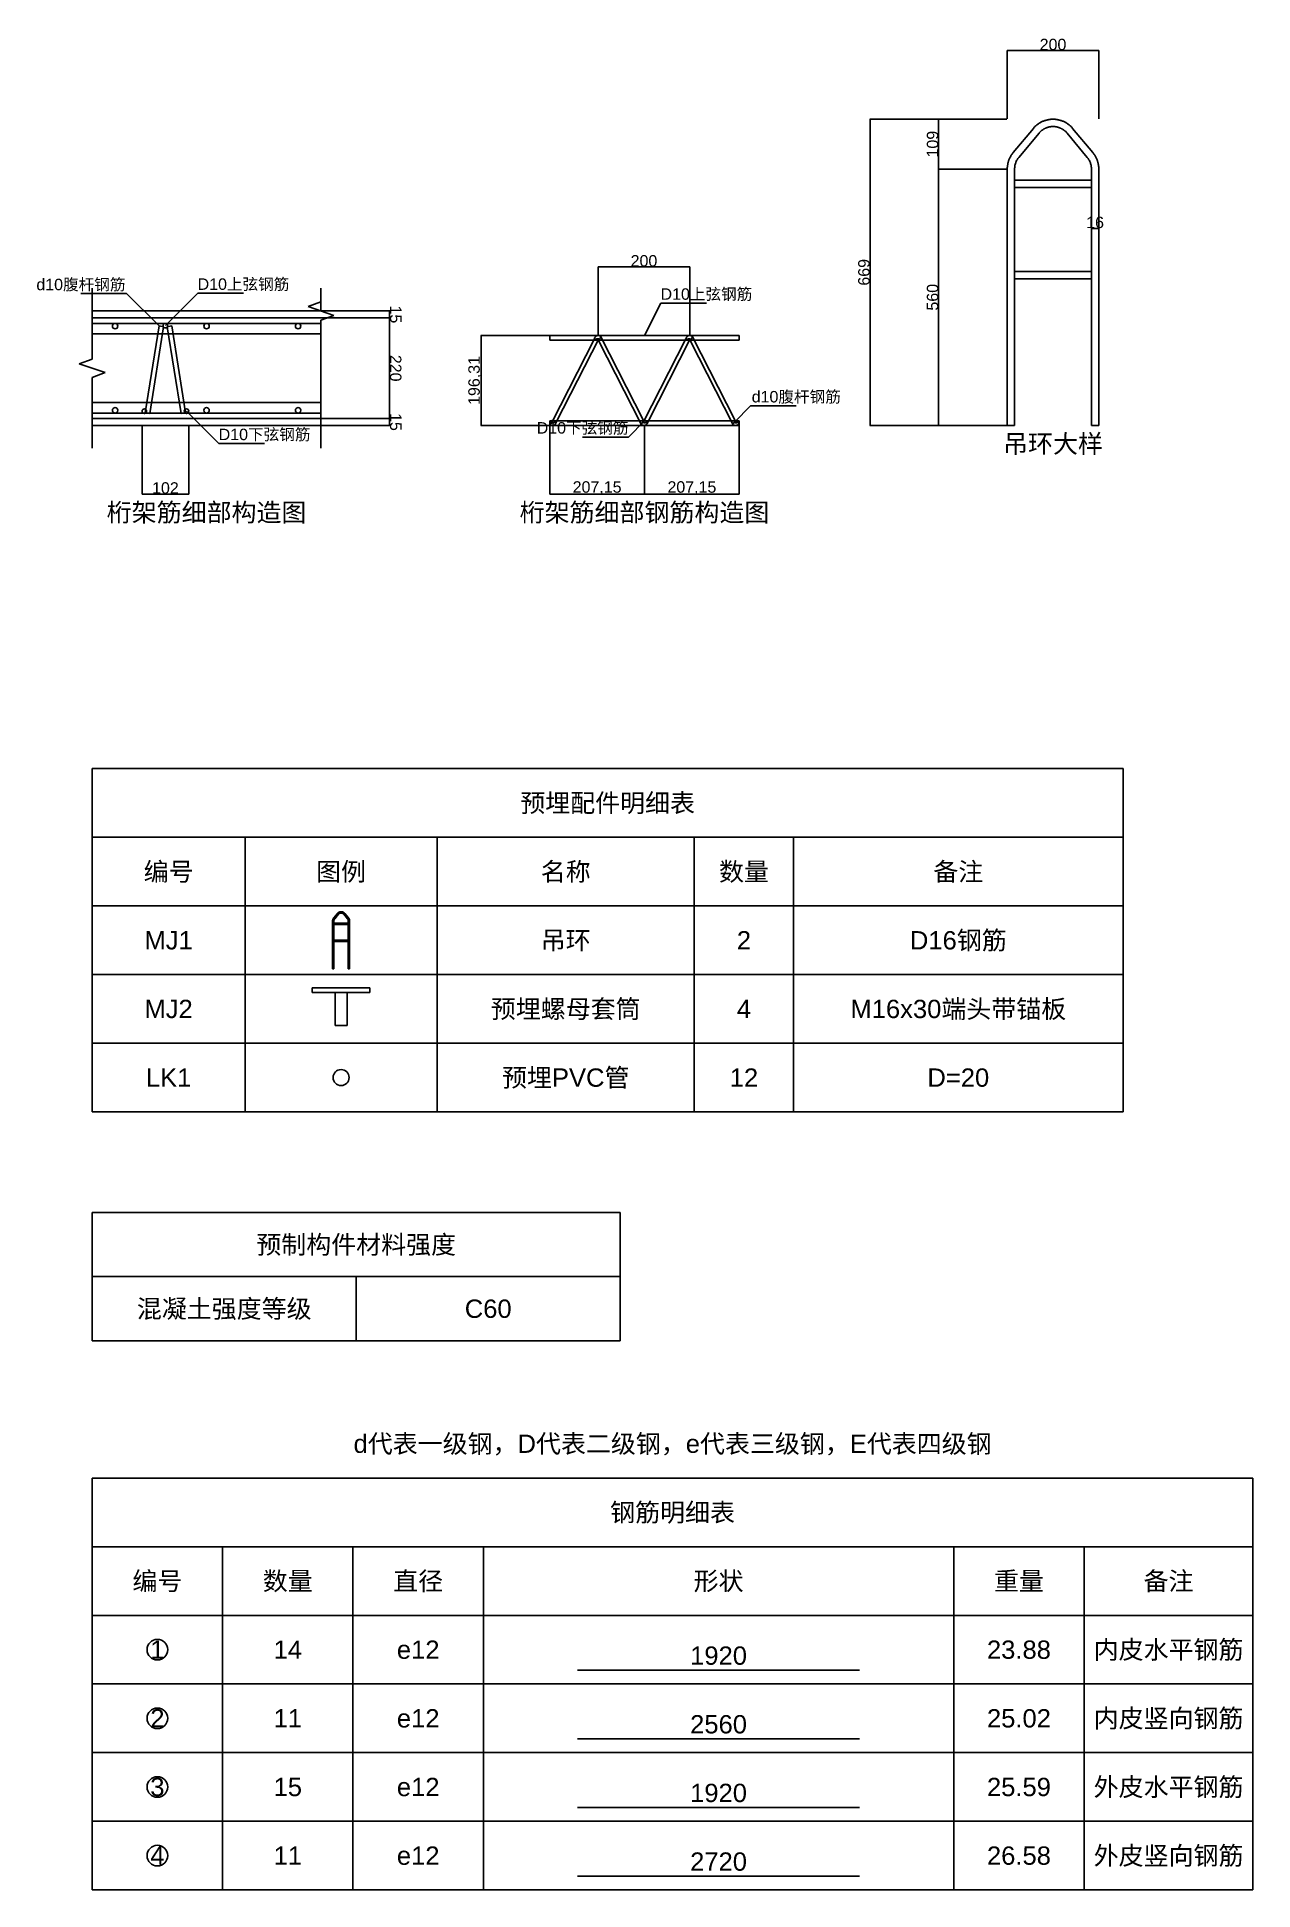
# Model space of a CAD drawing. Header units: millimetres. Extents: x -330 to 11537, y 636 to 5130.
# Drawn here: x 8879 to 11537, y 1000 to 5049 of the extents above; entities that cross this region are included whole.
import ezdxf
from ezdxf.enums import TextEntityAlignment as Align

# ---------------------------------------------------------------- set-up
doc = ezdxf.new("R2010")
doc.units = ezdxf.units.MM
for name, color, linetype in [('break_line', 3, 'Continuous'), ('form_front_view_embedded', 6, 'Continuous'), ('form_front_view_profile', 7, 'Continuous'), ('form_front_view_text', 1, 'Continuous'), ('form_right_view_dimension', 1, 'Continuous'), ('form_right_view_embedded', 6, 'Continuous'), ('form_right_view_profile', 7, 'Continuous')]:
    doc.layers.add(name, color=color, linetype=linetype)
doc.styles.get("Standard").update_dxf_attribs({"font": 'arial.ttf'})
doc.dimstyles.new('DS_1', dxfattribs={"dimtxt": 25, "dimasz": 0.15, "dimexe": 0.25, "dimexo": 0.625, "dimtad": 1, "dimtxsty": 'Standard', "dimblk": 'OBLIQUE', "dimcen": 2.5, "dimclrd": 256, "dimclre": 256, "dimclrt": 256, "dimazin": 3, "dimtfac": 1, "dimtmove": 1, "dimatfit": 3, "dimlwd": -1, "dimlwe": -1})

# ---------------------------------------------------------------- blocks, each defined once
blk = doc.blocks.new('truss_rebar_detail_view_block')
at = {"layer": 'break_line'}
for p, q in [((0, 300), (0, 250)), ((500, 300), (500, 250)), ((0, 250), (0, 145)), ((500, 270), (471.8, 259.7)), ((471.8, 259.7), (528.2, 240.3)), ((500, 250), (500, 270)), ((528.2, 240.3), (500, 230)), ((500, 230), (500, 0)), ((0, 145), (-28.2, 134.7)), ((-28.2, 134.7), (28.2, 115.3)), ((28.2, 115.3), (0, 105)), ((0, 105), (0, 0)), ((0, 0), (0, -50)), ((500, 0), (500, -50))]:
    blk.add_line(p, q, dxfattribs=at)
at = {"layer": 'form_right_view_embedded'}
for p, q in [((0, 235), (500, 235)), ((0, 223), (500, 223)), ((116.1, 27.8), (146, 217.2)), ((155.9, 215.7), (125.9, 26.2)), ((146, 217.2), (155.9, 215.7)), ((164.1, 215.7), (174, 217.2)), ((194.1, 26.2), (164.1, 215.7)), ((174, 217.2), (203.9, 27.8)), ((0, 27), (500, 27)), ((0, 15), (500, 15)), ((125.9, 26.2), (116.1, 27.8)), ((203.9, 27.8), (194.1, 26.2))]:
    blk.add_line(p, q, dxfattribs=at)
at = {"layer": 'form_right_view_profile'}
for p, q in [((0, 250), (500, 250)), ((0, 200), (500, 200)), ((0, 50), (500, 50)), ((0, 0), (500, 0))]:
    blk.add_line(p, q, dxfattribs=at)
blk = doc.blocks.new('truss_rebar_detail_view_rebar_block')
at = {"layer": 'form_front_view_embedded'}
for centre, radius in [((50, 217), 6), ((160, 218), 5), ((250, 217), 6), ((450, 217), 6), ((50, 33), 6), ((114, 31), 5), ((206, 31), 5), ((250, 33), 6), ((450, 33), 6)]:
    blk.add_circle(centre, radius, dxfattribs=at)
blk = doc.blocks.new('_Oblique')
at = {"color": 0, "linetype": 'ByBlock', "lineweight": -2}
blk.add_line((-0.5, -0.5), (0.5, 0.5), dxfattribs=at)
blk = doc.blocks.new('truss_rebar_detail_view_text_block')
at = {"layer": 'form_front_view_text'}
for s, p in [('d10腹杆钢筋', (-24.7, 287.9)), ('D10上弦钢筋', (330.7, 288.7, 65)), ('D10下弦钢筋', (376.7, -39.7, 65))]:
    blk.add_text(s, height=25, dxfattribs=at).set_placement(p, align=Align.BOTTOM_CENTER)
at = {"layer": 'form_top_view_text_block'}
blk.add_text('桁架筋细部构造图', height=40, dxfattribs=at).set_placement((250, -190), align=Align.MIDDLE_CENTER)
blk = doc.blocks.new('truss_rebar_detail_view_outline_block')
at = {"layer": 'break_line'}
for p, q in [((75.3, 287.9), (-24.7, 287.9)), ((146, 217.2), (75.3, 287.9)), ((160, 218, 65), (230.7, 288.7, 65)), ((230.7, 288.7, 65), (330.7, 288.7, 65)), ((206, 31, 65), (276.7, -39.7, 65)), ((276.7, -39.7, 65), (376.7, -39.7, 65))]:
    blk.add_line(p, q, dxfattribs=at)
blk = doc.blocks.new('truss_rebar_detail_rebar_view_block')
at = {"layer": 'form_right_view_embedded'}
for p, q in [((0, 196.3), (414.3, 196.3)), ((0, 186.3), (0, 196.3)), ((414.3, 186.3), (0, 186.3)), ((4.5, 6.6), (97.6, 189.2)), ((14.3, 7.1), (107.1, 188.9)), ((97.6, 189.2), (97.7, 189.6)), ((97.6, 189.1), (97.6, 189.2)), ((97.6, 189.2), (97.7, 189.2)), ((97.7, 189.1), (97.6, 189.1)), ((97.7, 189.6), (97.8, 190)), ((97.8, 189), (97.7, 189.1)), ((97.8, 190), (97.9, 190.5)), ((98, 188.9), (97.8, 189)), ((97.9, 190.5), (98.1, 190.9)), ((98.3, 188.8), (98, 188.9)), ((98.1, 190.9), (98.2, 191.3)), ((98.2, 191.3), (98.4, 191.7)), ((98.7, 188.8), (98.3, 188.8)), ((98.4, 191.7), (98.6, 192)), ((98.6, 192), (98.9, 192.4)), ((99.2, 188.7), (98.7, 188.8)), ((98.9, 192.4), (99.1, 192.8)), ((99.1, 192.8), (99.4, 193.1)), ((100.3, 188.7), (99.2, 188.7)), ((99.4, 193.1), (99.6, 193.5)), ((99.6, 193.5), (99.9, 193.8)), ((99.9, 193.8), (100.2, 194.1)), ((100.2, 194.1), (100.6, 194.4)), ((101.6, 188.7), (100.3, 188.7)), ((100.6, 194.4), (100.9, 194.6)), ((100.9, 194.6), (101.3, 194.9)), ((101.3, 194.9), (101.8, 195.2)), ((103, 188.8), (101.6, 188.7)), ((101.8, 195.2), (102.4, 195.5)), ((102.4, 195.5), (102.9, 195.7)), ((102.9, 195.7), (103.5, 195.9)), ((104.4, 189), (103, 188.8)), ((103.5, 195.9), (104.1, 196.1)), ((104.1, 196.1), (104.7, 196.2)), ((105.6, 189.2), (104.4, 189)), ((104.7, 196.2), (105.3, 196.3)), ((105.3, 196.3), (106, 196.3)), ((105.6, 189.2), (105.9, 189.2)), ((105.9, 189.2), (106.2, 189.2)), ((106, 196.3), (106.6, 196.3)), ((106.2, 189.2), (106.5, 189.2)), ((106.5, 189.2), (106.7, 189.1)), ((106.6, 196.3), (107.2, 196.2)), ((106.7, 189.1), (107, 189)), ((106.9, 186), (106.7, 185.6)), ((106.7, 185.6), (106.7, 185.4)), ((106.7, 185.4), (106.7, 185.3)), ((106.7, 185.3), (106.8, 185.3)), ((106.7, 185.3), (200, 2.5)), ((106.8, 185.3), (106.9, 185.4)), ((107.2, 186.7), (106.9, 186)), ((106.9, 185.4), (107.1, 185.6)), ((107, 189), (107.2, 188.8)), ((107.1, 185.6), (107.6, 186.2)), ((107.2, 196.2), (107.8, 196.1)), ((107.2, 188.8), (107.4, 188.6)), ((107.7, 187.6), (107.2, 186.7)), ((107.4, 188.6), (107.6, 188.4)), ((107.6, 188.4), (107.8, 188.1)), ((107.6, 186.2), (108.2, 187.1)), ((107.7, 186.4), (107.6, 186.2)), ((107.8, 187.9), (107.7, 187.6)), ((107.8, 186.7), (107.7, 186.4)), ((107.8, 196.1), (108.4, 195.9)), ((107.8, 188.1), (107.9, 187.8)), ((107.9, 187), (107.8, 186.7)), ((107.9, 187.8), (107.9, 187.6)), ((107.9, 187.6), (107.9, 187.3)), ((107.9, 187.3), (107.9, 187)), ((108.2, 187.1), (109, 188.2)), ((108.4, 195.9), (109, 195.7)), ((109, 195.7), (109.6, 195.5)), ((109, 188.2), (109.7, 189.5)), ((109.6, 195.5), (110.1, 195.2)), ((109.7, 189.5), (110.5, 190.7)), ((110.1, 195.2), (110.7, 194.9)), ((110.5, 190.7), (111.1, 191.9)), ((110.7, 194.9), (111.3, 194.4)), ((111.1, 191.9), (111.6, 192.9)), ((111.3, 194.4), (111.9, 193.9)), ((111.6, 192.9), (111.8, 193.2)), ((111.8, 193.2), (111.9, 193.5)), ((111.9, 193.8), (111.9, 193.9)), ((111.9, 193.9), (111.9, 193.9)), ((111.9, 193.7), (111.9, 193.8)), ((111.9, 193.8), (205.2, 11)), ((111.9, 193.5), (111.9, 193.7)), ((204.5, 6.6), (297.6, 189.2)), ((214.3, 7.1), (307.1, 188.9)), ((297.6, 189.2), (297.7, 189.6)), ((297.6, 189.1), (297.6, 189.2)), ((297.6, 189.2), (297.7, 189.2)), ((297.7, 189.1), (297.6, 189.1)), ((297.7, 189.6), (297.8, 190)), ((297.8, 189), (297.7, 189.1)), ((297.8, 190), (297.9, 190.5)), ((298, 188.9), (297.8, 189)), ((297.9, 190.5), (298.1, 190.9)), ((298.3, 188.8), (298, 188.9)), ((298.1, 190.9), (298.2, 191.3)), ((298.2, 191.3), (298.4, 191.7)), ((298.7, 188.8), (298.3, 188.8)), ((298.4, 191.7), (298.6, 192)), ((298.6, 192), (298.9, 192.4)), ((299.2, 188.7), (298.7, 188.8)), ((298.9, 192.4), (299.1, 192.8)), ((299.1, 192.8), (299.4, 193.1)), ((300.3, 188.7), (299.2, 188.7)), ((299.4, 193.1), (299.6, 193.5)), ((299.6, 193.5), (299.9, 193.8)), ((299.9, 193.8), (300.2, 194.1)), ((300.2, 194.1), (300.6, 194.4)), ((301.6, 188.7), (300.3, 188.7)), ((300.6, 194.4), (300.9, 194.6)), ((300.9, 194.6), (301.3, 194.9)), ((301.3, 194.9), (301.8, 195.2)), ((303, 188.8), (301.6, 188.7)), ((301.8, 195.2), (302.4, 195.5)), ((302.4, 195.5), (302.9, 195.7)), ((302.9, 195.7), (303.5, 195.9)), ((304.4, 189), (303, 188.8)), ((303.5, 195.9), (304.1, 196.1)), ((304.1, 196.1), (304.7, 196.2)), ((305.6, 189.2), (304.4, 189)), ((304.7, 196.2), (305.3, 196.3)), ((305.3, 196.3), (306, 196.3)), ((305.6, 189.2), (305.9, 189.2)), ((305.9, 189.2), (306.2, 189.2)), ((306, 196.3), (306.6, 196.3)), ((306.2, 189.2), (306.5, 189.2)), ((306.5, 189.2), (306.7, 189.1)), ((306.6, 196.3), (307.2, 196.2)), ((306.7, 189.1), (307, 189)), ((306.9, 186), (306.7, 185.6)), ((306.7, 185.6), (306.7, 185.4)), ((306.7, 185.4), (306.7, 185.3)), ((306.7, 185.3), (306.8, 185.3)), ((306.7, 185.3), (400, 2.5)), ((306.8, 185.3), (306.9, 185.4)), ((307.2, 186.7), (306.9, 186)), ((306.9, 185.4), (307.1, 185.6)), ((307, 189), (307.2, 188.8)), ((307.1, 185.6), (307.6, 186.2)), ((307.2, 196.2), (307.8, 196.1)), ((307.2, 188.8), (307.4, 188.6)), ((307.7, 187.6), (307.2, 186.7)), ((307.4, 188.6), (307.6, 188.4)), ((307.6, 188.4), (307.8, 188.1)), ((307.6, 186.2), (308.2, 187.1)), ((307.7, 186.4), (307.6, 186.2)), ((307.8, 187.9), (307.7, 187.6)), ((307.8, 186.7), (307.7, 186.4)), ((307.8, 196.1), (308.4, 195.9)), ((307.8, 188.1), (307.9, 187.8)), ((307.9, 187), (307.8, 186.7)), ((307.9, 187.8), (307.9, 187.6)), ((307.9, 187.6), (307.9, 187.3)), ((307.9, 187.3), (307.9, 187)), ((308.2, 187.1), (309, 188.2)), ((308.4, 195.9), (309, 195.7)), ((309, 195.7), (309.6, 195.5)), ((309, 188.2), (309.7, 189.5)), ((309.6, 195.5), (310.1, 195.2)), ((309.7, 189.5), (310.5, 190.7)), ((310.1, 195.2), (310.7, 194.9)), ((310.5, 190.7), (311.1, 191.9)), ((311.3, 194.4), (310.7, 194.9)), ((311.1, 191.9), (311.6, 192.9)), ((311.9, 193.9), (311.3, 194.4)), ((311.6, 192.9), (311.8, 193.2)), ((311.8, 193.2), (311.9, 193.5)), ((311.9, 193.8), (311.9, 193.9)), ((311.9, 193.9), (311.9, 193.9)), ((311.9, 193.7), (311.9, 193.8)), ((311.9, 193.8), (405.2, 11)), ((311.9, 193.5), (311.9, 193.7)), ((414.3, 196.3), (414.3, 186.3)), ((0, 10), (414.3, 10)), ((0, 0), (0, 10)), ((0.2, 3.1), (0, 2.6)), ((0, 2.6), (0, 2.5)), ((0, 2.5), (0, 2.4)), ((0, 2.4), (0.1, 2.4)), ((0, 2.4), (0.4, 2.1)), ((414.3, 0), (0, 0)), ((0.1, 2.4), (0.2, 2.5)), ((0.5, 3.7), (0.2, 3.1)), ((0.2, 2.5), (0.3, 2.7)), ((0.3, 2.7), (0.5, 2.9)), ((0.4, 2.1), (0.9, 1.7)), ((0.9, 4.6), (0.5, 3.7)), ((0.5, 2.9), (1, 3.5)), ((1.4, 5.5), (0.9, 4.6)), ((0.9, 1.7), (1.4, 1.4)), ((1, 3.5), (1.6, 4.4)), ((2, 6.5), (1.4, 5.5)), ((1.4, 1.4), (1.9, 1.1)), ((1.6, 4.4), (2.3, 5.4)), ((1.9, 1.1), (2.4, 0.8)), ((2.7, 7.6), (2, 6.5)), ((2.3, 5.4), (3, 6.5)), ((2.4, 0.8), (2.9, 0.6)), ((3.3, 8.6), (2.7, 7.6)), ((2.9, 0.6), (3.5, 0.4)), ((3, 6.5), (3.6, 7.6)), ((3.4, 9), (3.3, 8.7)), ((3.3, 8.7), (3.3, 8.5)), ((3.3, 8.5), (3.3, 8.2)), ((3.3, 8.2), (3.3, 7.9)), ((3.3, 7.9), (3.4, 7.7)), ((3.5, 9.5), (3.4, 9.3)), ((3.4, 9.3), (3.4, 9)), ((3.4, 7.7), (3.5, 7.4)), ((3.7, 9.7), (3.5, 9.5)), ((3.5, 7.4), (3.6, 7.2)), ((3.5, 0.4), (4, 0.2)), ((3.6, 7.6), (4.2, 8.7)), ((3.6, 7.2), (3.7, 6.9)), ((3.8, 10), (3.7, 9.7)), ((3.7, 6.9), (3.9, 6.7)), ((3.8, 10), (4.1, 10.3)), ((3.9, 6.7), (4, 6.5)), ((4.1, 8.2), (4, 8)), ((4, 8), (4, 7.8)), ((4, 7.8), (4, 7.5)), ((4, 7.5), (4.1, 7.3)), ((4, 6.5), (4.2, 6.3)), ((4, 0.2), (4.6, 0.1)), ((4.1, 10.3), (4.4, 10.6)), ((4.2, 8.7), (4.1, 8.5)), ((4.1, 8.5), (4.1, 8.2)), ((4.1, 8.4), (4.2, 8.1)), ((4.1, 7.3), (4.1, 7.1)), ((4.1, 7.1), (4.2, 6.9)), ((4.2, 8.7), (4.7, 9.6)), ((4.2, 8.1), (4.4, 7.8)), ((4.2, 6.9), (4.4, 6.7)), ((4.2, 6.3), (4.4, 6.2)), ((4.4, 10.6), (4.8, 10.8)), ((4.4, 7.8), (4.6, 7.6)), ((4.4, 6.7), (4.5, 6.5)), ((4.5, 6.5), (4.7, 6.3)), ((4.6, 7.6), (4.9, 7.4)), ((4.6, 0.1), (5.2, 0)), ((4.7, 9.6), (5.1, 10.3)), ((4.7, 6.3), (4.9, 6.2)), ((4.8, 10.8), (5.2, 11)), ((4.9, 6.2), (5.1, 6.1)), ((5.1, 10.3), (5.2, 10.8)), ((5.1, 6.1), (5.3, 6)), ((5.2, 11), (5.2, 11)), ((5.2, 10.9), (5.2, 11)), ((5.2, 10.8), (5.2, 10.9)), ((5.2, 0), (5.7, 0)), ((5.3, 6), (5.6, 5.9)), ((5.6, 5.9), (5.8, 5.9)), ((5.7, 0), (6.3, 0)), ((7, 5.8), (5.8, 5.9)), ((6.3, 0), (6.9, 0)), ((6.9, 0), (7.5, 0.1)), ((8.3, 5.9), (7, 5.8)), ((7.5, 0.1), (8, 0.3)), ((8, 0.3), (8.6, 0.4)), ((9.7, 6), (8.3, 5.9)), ((8.6, 0.4), (9.1, 0.6)), ((9.1, 0.6), (9.7, 0.8)), ((11.1, 6.1), (9.7, 6)), ((9.7, 0.8), (10.2, 1.1)), ((10.2, 1.1), (10.7, 1.4)), ((10.7, 1.4), (11.1, 1.8)), ((12.3, 6.3), (11.1, 6.1)), ((11.1, 1.8), (11.6, 2.1)), ((11.6, 2.1), (12, 2.5)), ((12, 2.5), (12.4, 2.9)), ((12.8, 6.5), (12.3, 6.3)), ((12.4, 2.9), (12.7, 3.4)), ((12.7, 3.4), (13.1, 3.9)), ((13.3, 6.6), (12.8, 6.5)), ((13.1, 3.9), (13.4, 4.4)), ((13.7, 6.7), (13.3, 6.6)), ((13.4, 4.4), (13.6, 4.9)), ((13.6, 4.9), (13.9, 5.4)), ((14, 6.8), (13.7, 6.7)), ((13.9, 5.4), (14, 6)), ((14.2, 7), (14, 6.8)), ((14, 6), (14.2, 6.5)), ((14.3, 7.1), (14.2, 7)), ((14.2, 6.5), (14.3, 7.1)), ((14.3, 7.1), (14.3, 7.1)), ((200, 2.5), (200, 2.4)), ((200, 2.4), (200.1, 2.4)), ((200, 2.4), (200.4, 2.1)), ((200.1, 2.4), (200.2, 2.5)), ((200.2, 2.5), (200.3, 2.7)), ((200.3, 2.7), (200.5, 2.9)), ((200.4, 2.1), (200.9, 1.7)), ((200.5, 2.9), (201, 3.5)), ((200.9, 1.7), (201.4, 1.4)), ((201, 3.5), (201.6, 4.4)), ((201.4, 1.4), (201.9, 1.1)), ((201.6, 4.4), (202.3, 5.4)), ((201.9, 1.1), (202.4, 0.8)), ((202.3, 5.4), (203, 6.5)), ((202.4, 0.8), (202.9, 0.6)), ((202.9, 0.6), (203.5, 0.4)), ((203, 6.5), (203.6, 7.6)), ((203.5, 7.4), (203.7, 7)), ((203.5, 0.4), (204, 0.2)), ((203.6, 7.6), (204.2, 8.7)), ((203.7, 7), (203.9, 6.7)), ((203.9, 6.7), (204.1, 6.4)), ((204.1, 8.2), (204, 8)), ((204, 8), (204, 7.8)), ((204, 7.8), (204, 7.5)), ((204, 7.5), (204.1, 7.3)), ((204, 0.2), (204.6, 0.1)), ((204.2, 8.7), (204.1, 8.5)), ((204.1, 8.5), (204.1, 8.2)), ((204.1, 8.4), (204.2, 8.1)), ((204.1, 7.3), (204.1, 7.1)), ((204.1, 7.1), (204.2, 6.9)), ((204.1, 6.4), (204.4, 6.2)), ((204.2, 8.7), (204.7, 9.6)), ((204.2, 8.1), (204.4, 7.8)), ((204.2, 6.9), (204.4, 6.7)), ((204.4, 7.8), (204.6, 7.6)), ((204.4, 6.7), (204.5, 6.5)), ((204.5, 6.5), (204.7, 6.3)), ((204.6, 7.6), (204.9, 7.4)), ((204.6, 0.1), (205.2, 0)), ((204.7, 9.6), (205, 10.3)), ((204.7, 6.3), (204.9, 6.2)), ((204.9, 6.2), (205.1, 6.1)), ((205, 10.3), (205.2, 10.7)), ((205.1, 6.1), (205.3, 6)), ((205.2, 10.9), (205.2, 11)), ((205.2, 11), (205.2, 11)), ((205.2, 10.7), (205.2, 10.9)), ((205.2, 0), (205.7, 0)), ((205.3, 6), (205.6, 5.9)), ((205.6, 5.9), (205.8, 5.9)), ((205.7, 0), (206.3, 0)), ((207, 5.8), (205.8, 5.9)), ((206.3, 0), (206.9, 0)), ((206.9, 0), (207.5, 0.1)), ((208.3, 5.9), (207, 5.8)), ((207.5, 0.1), (208, 0.3)), ((208, 0.3), (208.6, 0.4)), ((209.7, 6), (208.3, 5.9)), ((208.6, 0.4), (209.1, 0.6)), ((209.1, 0.6), (209.7, 0.8)), ((211.1, 6.1), (209.7, 6)), ((209.7, 0.8), (210.2, 1.1)), ((210.2, 1.1), (210.7, 1.4)), ((210.7, 1.4), (211.1, 1.8)), ((212.3, 6.3), (211.1, 6.1)), ((211.1, 1.8), (211.6, 2.1)), ((211.6, 2.1), (212, 2.5)), ((212, 2.5), (212.4, 2.9)), ((212.8, 6.5), (212.3, 6.3)), ((212.4, 2.9), (212.7, 3.4)), ((212.7, 3.4), (213.1, 3.9)), ((213.3, 6.6), (212.8, 6.5)), ((213.1, 3.9), (213.4, 4.4)), ((213.7, 6.7), (213.3, 6.6)), ((213.4, 4.4), (213.6, 4.9)), ((213.6, 4.9), (213.9, 5.4)), ((214, 6.8), (213.7, 6.7)), ((213.9, 5.4), (214, 6)), ((214.2, 7), (214, 6.8)), ((214, 6), (214.2, 6.5)), ((214.3, 7.1), (214.2, 7)), ((214.2, 6.5), (214.3, 7.1)), ((214.3, 7.1), (214.3, 7.1)), ((400, 2.5), (400, 2.4)), ((400, 2.4), (400.1, 2.4)), ((400, 2.4), (400.4, 2.1)), ((400.1, 2.4), (400.2, 2.5)), ((400.2, 2.5), (400.3, 2.7)), ((400.3, 2.7), (400.5, 2.9)), ((400.4, 2.1), (400.9, 1.7)), ((400.5, 2.9), (401, 3.5)), ((400.9, 1.7), (401.4, 1.4)), ((401, 3.5), (401.6, 4.4)), ((401.4, 1.4), (401.9, 1.1)), ((401.6, 4.4), (402.3, 5.4)), ((401.9, 1.1), (402.4, 0.8)), ((402.3, 5.4), (403, 6.5)), ((402.4, 0.8), (402.9, 0.6)), ((402.9, 0.6), (403.5, 0.4)), ((403, 6.5), (403.6, 7.6)), ((403.5, 7.4), (403.7, 7)), ((403.5, 0.4), (404, 0.2)), ((403.6, 7.6), (404.2, 8.7)), ((403.7, 7), (403.9, 6.7)), ((403.9, 6.7), (404.1, 6.4)), ((404.1, 8.2), (404, 8)), ((404, 8), (404, 7.8)), ((404, 7.8), (404, 7.5)), ((404, 7.5), (404.1, 7.3)), ((404, 0.2), (404.6, 0.1)), ((404.2, 8.7), (404.1, 8.5)), ((404.1, 8.5), (404.1, 8.2)), ((404.1, 8.4), (404.2, 8.1)), ((404.1, 7.3), (404.1, 7.1)), ((404.1, 7.1), (404.2, 6.9)), ((404.1, 6.4), (404.4, 6.2)), ((404.2, 8.7), (404.7, 9.6)), ((404.2, 8.1), (404.4, 7.8)), ((404.2, 6.9), (404.4, 6.7)), ((404.4, 7.8), (404.7, 7.5)), ((404.4, 6.7), (404.5, 6.5)), ((404.5, 6.5), (404.8, 6.7)), ((404.5, 6.5), (404.7, 6.3)), ((404.6, 0.1), (405.2, 0)), ((404.7, 9.6), (405, 10.3)), ((404.7, 7.5), (405, 7.3)), ((404.7, 6.3), (404.9, 6.2)), ((404.8, 6.7), (405.2, 6.8)), ((404.9, 6.2), (405.1, 6.1)), ((405, 10.3), (405.2, 10.7)), ((405, 7.3), (405.3, 7.2)), ((405.1, 6.1), (405.3, 6)), ((405.2, 10.9), (405.2, 11)), ((405.2, 11), (405.2, 11)), ((405.2, 10.7), (405.2, 10.9)), ((405.2, 6.8), (405.7, 7)), ((405.2, 0), (405.7, 0)), ((405.3, 7.2), (405.7, 7.1)), ((405.3, 6), (405.6, 5.9)), ((405.6, 5.9), (405.8, 5.9)), ((405.7, 7), (406.4, 7.1)), ((405.7, 7.1), (406, 7.1)), ((405.7, 0), (406.3, 0)), ((406.4, 5.8), (405.8, 5.9)), ((406, 7.1), (406.4, 7.1)), ((406.3, 0), (406.9, 0)), ((406.4, 7.1), (407.6, 7.3)), ((407, 5.8), (406.4, 5.8)), ((406.9, 0), (407.5, 0.1)), ((408.4, 5.9), (407, 5.8)), ((407.5, 0.1), (408, 0.3)), ((407.6, 7.3), (408.9, 7.5)), ((408, 0.3), (408.6, 0.4)), ((409.8, 6), (408.4, 5.9)), ((408.6, 0.4), (409.1, 0.6)), ((408.9, 7.5), (410.3, 7.6)), ((409.1, 0.6), (409.7, 0.8)), ((409.7, 0.8), (410.2, 1.1)), ((411.2, 6.1), (409.8, 6)), ((410.2, 1.1), (410.7, 1.4)), ((410.3, 7.6), (411.6, 7.6)), ((410.7, 1.4), (411.1, 1.8)), ((411.1, 1.8), (411.6, 2.1)), ((412.4, 6.4), (411.2, 6.1)), ((411.6, 7.6), (412.7, 7.6)), ((411.6, 2.1), (412, 2.5)), ((412, 2.5), (412.4, 3)), ((413, 6.5), (412.4, 6.4)), ((412.4, 3), (412.8, 3.4)), ((412.7, 7.6), (413.2, 7.5)), ((412.8, 3.4), (413.1, 3.9)), ((413.4, 6.6), (413, 6.5)), ((413.1, 3.9), (413.4, 4.4)), ((413.2, 7.5), (413.6, 7.5)), ((413.8, 6.7), (413.4, 6.6)), ((413.4, 4.4), (413.6, 4.9)), ((413.6, 7.5), (413.9, 7.4)), ((413.6, 4.9), (413.9, 5.4)), ((414.1, 6.9), (413.8, 6.7)), ((413.9, 7.4), (414.1, 7.3)), ((413.9, 5.4), (414, 6)), ((414, 6), (414.2, 6.5)), ((414.1, 7.3), (414.3, 7.2)), ((414.2, 7), (414.1, 6.9)), ((414.3, 7.1), (414.2, 7)), ((414.2, 6.5), (414.3, 7.1)), ((414.3, 10), (414.3, 0)), ((414.3, 7.2), (414.3, 7.2)), ((414.3, 7.2), (414.3, 7.1)), ((414.3, 7.1), (414.3, 7.1))]:
    blk.add_line(p, q, dxfattribs=at)
blk = doc.blocks.new('truss_rebar_detail_rebar_view_text_block')
at = {"layer": 'form_front_view_text'}
for s, p in [('D10上弦钢筋', (342.5, 267)), ('d10腹杆钢筋', (538.8, 42.7)), ('D10下弦钢筋', (71.8, -25.4))]:
    blk.add_text(s, height=25, dxfattribs=at).set_placement(p, align=Align.BOTTOM_CENTER)
at = {"layer": 'form_top_view_text_block'}
blk.add_text('桁架筋细部钢筋构造图', height=40, dxfattribs=at).set_placement((207.1, -190), align=Align.MIDDLE_CENTER)
blk = doc.blocks.new('truss_rebar_detail_rebar_view_outline_block')
at = {"layer": 'break_line'}
for p, q in [((207.1, 196.3), (242.5, 267)), ((242.5, 267), (342.5, 267)), ((403.5, 7.4), (438.8, 42.7)), ((438.8, 42.7), (538.8, 42.7)), ((207.1, 10), (171.8, -25.4)), ((171.8, -25.4), (71.8, -25.4))]:
    blk.add_line(p, q, dxfattribs=at)
blk = doc.blocks.new('hoist_embedded_part_view_block')
at = {"layer": 'form_right_view_embedded'}
for p, q in [((13.1, 596), (57.1, 649)), ((57.1, 649), (58.1, 650.2)), ((58.1, 650.2), (59.1, 651.3)), ((59.1, 651.3), (60.2, 652.4)), ((60.2, 652.4), (61.3, 653.5)), ((61.3, 653.5), (62.4, 654.5)), ((62.4, 654.5), (63.5, 655.5)), ((63.5, 655.5), (64.7, 656.5)), ((64.7, 656.5), (65.9, 657.4)), ((65.9, 657.4), (67.1, 658.3)), ((67.1, 658.3), (68.4, 659.2)), ((68.4, 659.2), (69.7, 660.1)), ((69.7, 660.1), (70.9, 660.9)), ((70.9, 660.9), (72.3, 661.6)), ((72.3, 661.6), (73.6, 662.4)), ((73.6, 662.4), (75, 663.1)), ((75, 663.1), (76.3, 663.8)), ((76.3, 663.8), (77.7, 664.4)), ((77.7, 664.4), (79.1, 665)), ((79.1, 665), (80.6, 665.5)), ((80.2, 647.7), (81.1, 648.3)), ((80.6, 665.5), (82, 666)), ((81.1, 648.3), (82.1, 648.8)), ((82, 666), (83.5, 666.5)), ((82.1, 648.8), (83.1, 649.3)), ((83.1, 649.3), (84.1, 649.7)), ((83.5, 666.5), (84.9, 666.9)), ((84.1, 649.7), (85.1, 650.1)), ((84.9, 666.9), (86.4, 667.3)), ((85.1, 650.1), (86.1, 650.5)), ((86.1, 650.5), (87.1, 650.9)), ((86.4, 667.3), (87.9, 667.7)), ((87.1, 650.9), (88.2, 651.2)), ((87.9, 667.7), (89.4, 668)), ((88.2, 651.2), (89.2, 651.5)), ((89.2, 651.5), (90.3, 651.8)), ((89.4, 668), (90.9, 668.3)), ((90.3, 651.8), (91.3, 652.1)), ((90.9, 668.3), (92.4, 668.5)), ((91.3, 652.1), (92.4, 652.3)), ((92.4, 668.5), (93.9, 668.7)), ((92.4, 652.3), (93.5, 652.5)), ((93.5, 652.5), (94.6, 652.6)), ((93.9, 668.7), (95.4, 668.8)), ((94.6, 652.6), (95.6, 652.8)), ((95.4, 668.8), (96.9, 668.9)), ((95.6, 652.8), (96.7, 652.9)), ((96.7, 652.9), (97.8, 652.9)), ((96.9, 668.9), (98.5, 669)), ((97.8, 652.9), (98.9, 653)), ((98.5, 669), (100, 669)), ((98.9, 653), (100, 653)), ((100, 669), (101.5, 669)), ((100, 653), (101.1, 653)), ((101.1, 653), (102.2, 652.9)), ((101.5, 669), (103.1, 668.9)), ((102.2, 652.9), (103.3, 652.9)), ((103.1, 668.9), (104.6, 668.8)), ((103.3, 652.9), (104.4, 652.8)), ((104.4, 652.8), (105.4, 652.6)), ((104.6, 668.8), (106.1, 668.7)), ((105.4, 652.6), (106.5, 652.5)), ((106.1, 668.7), (107.6, 668.5)), ((106.5, 652.5), (107.6, 652.3)), ((107.6, 668.5), (109.1, 668.3)), ((107.6, 652.3), (108.7, 652.1)), ((108.7, 652.1), (109.7, 651.8)), ((109.1, 668.3), (110.6, 668)), ((109.7, 651.8), (110.8, 651.5)), ((110.6, 668), (112.1, 667.7)), ((110.8, 651.5), (111.8, 651.2)), ((111.8, 651.2), (112.9, 650.9)), ((112.1, 667.7), (113.6, 667.3)), ((112.9, 650.9), (113.9, 650.5)), ((113.6, 667.3), (115.1, 666.9)), ((113.9, 650.5), (114.9, 650.1)), ((114.9, 650.1), (115.9, 649.7)), ((115.1, 666.9), (116.5, 666.5)), ((115.9, 649.7), (116.9, 649.3)), ((116.5, 666.5), (118, 666)), ((116.9, 649.3), (117.9, 648.8)), ((117.9, 648.8), (118.9, 648.3)), ((118, 666), (119.4, 665.5)), ((118.9, 648.3), (119.8, 647.7)), ((119.4, 665.5), (120.9, 665)), ((120.9, 665), (122.3, 664.4)), ((122.3, 664.4), (123.7, 663.8)), ((123.7, 663.8), (125, 663.1)), ((125, 663.1), (126.4, 662.4)), ((126.4, 662.4), (127.7, 661.7)), ((127.7, 661.7), (129.1, 660.9)), ((129.1, 660.9), (130.3, 660.1)), ((130.3, 660.1), (131.6, 659.2)), ((131.6, 659.2), (132.9, 658.3)), ((132.9, 658.3), (134.1, 657.4)), ((134.1, 657.4), (135.3, 656.5)), ((135.3, 656.5), (136.5, 655.5)), ((136.5, 655.5), (137.6, 654.5)), ((137.6, 654.5), (138.7, 653.5)), ((138.7, 653.5), (139.8, 652.4)), ((139.8, 652.4), (140.9, 651.3)), ((140.9, 651.3), (141.9, 650.2)), ((141.9, 650.2), (142.9, 649)), ((142.9, 649), (186.9, 596)), ((25.4, 585.7), (69.4, 638.7)), ((69.4, 638.7), (70.1, 639.5)), ((70.1, 639.5), (70.8, 640.3)), ((70.8, 640.3), (71.6, 641.1)), ((71.6, 641.1), (72.3, 641.9)), ((72.3, 641.9), (73.1, 642.6)), ((73.1, 642.6), (74, 643.4)), ((74, 643.4), (74.8, 644.1)), ((74.8, 644.1), (75.6, 644.7)), ((75.6, 644.7), (76.5, 645.4)), ((76.5, 645.4), (77.4, 646)), ((77.4, 646), (78.3, 646.6)), ((78.3, 646.6), (79.2, 647.2)), ((79.2, 647.2), (80.2, 647.7)), ((119.8, 647.7), (120.8, 647.2)), ((120.8, 647.2), (121.7, 646.6)), ((121.7, 646.6), (122.6, 646)), ((122.6, 646), (123.5, 645.4)), ((123.5, 645.4), (124.3, 644.7)), ((124.3, 644.7), (125.2, 644.1)), ((125.2, 644.1), (126, 643.4)), ((126, 643.4), (126.9, 642.6)), ((126.9, 642.6), (127.7, 641.9)), ((127.7, 641.9), (128.4, 641.1)), ((128.4, 641.1), (129.2, 640.3)), ((129.2, 640.3), (129.9, 639.5)), ((129.9, 639.5), (130.6, 638.7)), ((130.6, 638.7), (174.6, 585.7)), ((0.3, 566.1), (0.5, 567.3)), ((0.5, 567.3), (0.7, 568.5)), ((0.7, 568.5), (0.9, 569.7)), ((0.9, 569.7), (1.1, 570.9)), ((1.1, 570.9), (1.3, 572.1)), ((1.3, 572.1), (1.6, 573.3)), ((1.6, 573.3), (1.9, 574.5)), ((1.9, 574.5), (2.2, 575.7)), ((2.2, 575.7), (2.6, 576.8)), ((2.6, 576.8), (3, 578)), ((3, 578), (3.4, 579.2)), ((3.4, 579.2), (3.8, 580.3)), ((3.8, 580.3), (4.3, 581.4)), ((4.3, 581.4), (4.7, 582.6)), ((4.7, 582.6), (5.2, 583.7)), ((5.2, 583.7), (5.8, 584.8)), ((5.8, 584.8), (6.3, 585.9)), ((6.3, 585.9), (6.9, 586.9)), ((6.9, 586.9), (7.5, 588)), ((7.5, 588), (8.1, 589.1)), ((8.1, 589.1), (8.8, 590.1)), ((8.8, 590.1), (9.4, 591.1)), ((9.4, 591.1), (10.1, 592.1)), ((10.1, 592.1), (10.8, 593.1)), ((10.8, 593.1), (11.6, 594.1)), ((11.6, 594.1), (12.3, 595.1)), ((12.3, 595.1), (13.1, 596)), ((16.3, 565.2), (16.6, 566.9)), ((16.6, 566.9), (16.9, 568.7)), ((16.9, 568.7), (17.4, 570.4)), ((17.4, 570.4), (17.9, 572)), ((17.9, 572), (18.4, 573.7)), ((18.4, 573.7), (19, 575.3)), ((19, 575.3), (19.7, 576.9)), ((19.7, 576.9), (20.5, 578.5)), ((20.5, 578.5), (21.4, 580)), ((21.4, 580), (22.3, 581.5)), ((22.3, 581.5), (23.2, 582.9)), ((23.2, 582.9), (24.3, 584.4)), ((24.3, 584.4), (25.4, 585.7)), ((174.6, 585.7), (175.7, 584.4)), ((175.7, 584.4), (176.8, 582.9)), ((176.8, 582.9), (177.7, 581.5)), ((177.7, 581.5), (178.6, 580)), ((178.6, 580), (179.5, 578.5)), ((179.5, 578.5), (180.3, 576.9)), ((180.3, 576.9), (181, 575.3)), ((181, 575.3), (181.6, 573.7)), ((181.6, 573.7), (182.1, 572)), ((182.1, 572), (182.6, 570.4)), ((182.6, 570.4), (183.1, 568.7)), ((183.1, 568.7), (183.4, 566.9)), ((183.4, 566.9), (183.7, 565.2)), ((186.9, 596), (187.7, 595.1)), ((187.7, 595.1), (188.4, 594.1)), ((188.4, 594.1), (189.2, 593.1)), ((189.2, 593.1), (189.9, 592.1)), ((189.9, 592.1), (190.6, 591.1)), ((190.6, 591.1), (191.2, 590.1)), ((191.2, 590.1), (191.9, 589.1)), ((191.9, 589.1), (192.5, 588)), ((192.5, 588), (193.1, 586.9)), ((193.1, 586.9), (193.7, 585.9)), ((193.7, 585.9), (194.2, 584.8)), ((194.2, 584.8), (194.8, 583.7)), ((194.8, 583.7), (195.3, 582.6)), ((195.3, 582.6), (195.7, 581.4)), ((195.7, 581.4), (196.2, 580.3)), ((196.2, 580.3), (196.6, 579.2)), ((196.6, 579.2), (197, 578)), ((197, 578), (197.4, 576.8)), ((197.4, 576.8), (197.8, 575.7)), ((197.8, 575.7), (198.1, 574.5)), ((198.1, 574.5), (198.4, 573.3)), ((198.4, 573.3), (198.7, 572.1)), ((198.7, 572.1), (198.9, 570.9)), ((198.9, 570.9), (199.1, 569.7)), ((199.1, 569.7), (199.3, 568.5)), ((199.3, 568.5), (199.5, 567.3)), ((199.5, 567.3), (199.7, 566.1)), ((0, 561.2), (0.1, 562.4)), ((0, 560), (0, 561.2)), ((0, 0), (0, 560)), ((0.1, 563.7), (0.2, 564.9)), ((0.1, 562.4), (0.1, 563.7)), ((0.2, 564.9), (0.3, 566.1)), ((16, 561.7), (16.2, 563.5)), ((16, 560), (16, 561.7)), ((16, 536), (16, 560)), ((16, 536), (16, 535.8)), ((16, 536), (184, 536)), ((16, 535.8), (16, 535.2)), ((16, 535.2), (16, 534.3)), ((16, 534.3), (16, 533)), ((16, 533), (16, 531.5)), ((16, 531.5), (16, 529.8)), ((16, 529.8), (16, 528)), ((16, 528), (16, 526.2)), ((16.2, 563.5), (16.3, 565.2)), ((183.7, 565.2), (183.8, 563.5)), ((183.8, 563.5), (184, 561.7)), ((184, 561.7), (184, 560)), ((184, 560), (184, 536)), ((184, 536), (184, 535.8)), ((184, 535.8), (184, 535.2)), ((184, 535.2), (184, 534.3)), ((184, 534.3), (184, 533)), ((184, 533), (184, 531.5)), ((184, 531.5), (184, 529.8)), ((184, 529.8), (184, 528)), ((184, 528), (184, 526.2)), ((199.7, 566.1), (199.8, 564.9)), ((199.8, 564.9), (199.9, 563.7)), ((199.9, 563.7), (199.9, 562.4)), ((199.9, 562.4), (200, 561.2)), ((200, 561.2), (200, 560)), ((200, 560), (200, 0)), ((16, 526.2), (16, 524.5)), ((16, 524.5), (16, 523)), ((16, 523), (16, 521.7)), ((16, 521.7), (16, 520.8)), ((16, 520.8), (16, 520.2)), ((16, 520.2), (16, 520)), ((16, 520), (184, 520)), ((16, 336), (16, 520)), ((184, 526.2), (184, 524.5)), ((184, 524.5), (184, 523)), ((184, 523), (184, 521.7)), ((184, 521.7), (184, 520.8)), ((184, 520.8), (184, 520.2)), ((184, 520.2), (184, 520)), ((184, 520), (184, 336)), ((16, 336), (16, 335.8)), ((16, 336), (184, 336)), ((16, 335.8), (16, 335.2)), ((16, 335.2), (16, 334.3)), ((16, 334.3), (16, 333)), ((16, 333), (16, 331.5)), ((16, 331.5), (16, 329.8)), ((16, 329.8), (16, 328)), ((16, 328), (16, 326.2)), ((16, 326.2), (16, 324.5)), ((16, 324.5), (16, 323)), ((184, 336), (184, 335.8)), ((184, 335.8), (184, 335.2)), ((184, 335.2), (184, 334.3)), ((184, 334.3), (184, 333)), ((184, 333), (184, 331.5)), ((184, 331.5), (184, 329.8)), ((184, 329.8), (184, 328)), ((184, 328), (184, 326.2)), ((184, 326.2), (184, 324.5)), ((184, 324.5), (184, 323)), ((16, 323), (16, 321.7)), ((16, 321.7), (16, 320.8)), ((16, 320.8), (16, 320.2)), ((16, 320.2), (16, 320)), ((16, 0), (16, 320)), ((16, 320), (184, 320)), ((184, 323), (184, 321.7)), ((184, 321.7), (184, 320.8)), ((184, 320.8), (184, 320.2)), ((184, 320.2), (184, 320)), ((184, 320), (184, 0)), ((0, 0), (0.1, 0)), ((0.1, 0), (0.2, 0)), ((0.2, 0), (0.4, 0)), ((0.4, 0), (0.8, 0)), ((0.8, 0), (1.2, 0)), ((1.2, 0), (1.7, 0)), ((1.7, 0), (2.3, 0)), ((2.3, 0), (3, 0)), ((3, 0), (3.7, 0)), ((3.7, 0), (4.5, 0)), ((4.5, 0), (5.4, 0)), ((5.4, 0), (6.2, 0)), ((6.2, 0), (7.1, 0)), ((7.1, 0), (8, 0)), ((8, 0), (8.9, 0)), ((8.9, 0), (9.8, 0)), ((9.8, 0), (10.6, 0)), ((10.6, 0), (11.5, 0)), ((11.5, 0), (12.3, 0)), ((12.3, 0), (13, 0)), ((13, 0), (13.7, 0)), ((13.7, 0), (14.3, 0)), ((14.3, 0), (14.8, 0)), ((14.8, 0), (15.2, 0)), ((15.2, 0), (15.6, 0)), ((15.6, 0), (15.8, 0)), ((15.8, 0), (15.9, 0)), ((15.9, 0), (16, 0)), ((184.1, 0), (184, 0)), ((184.2, 0), (184.1, 0)), ((184.4, 0), (184.2, 0)), ((184.8, 0), (184.4, 0)), ((185.2, 0), (184.8, 0)), ((185.7, 0), (185.2, 0)), ((186.3, 0), (185.7, 0)), ((187, 0), (186.3, 0)), ((187.7, 0), (187, 0)), ((188.5, 0), (187.7, 0)), ((189.4, 0), (188.5, 0)), ((190.2, 0), (189.4, 0)), ((191.1, 0), (190.2, 0)), ((192, 0), (191.1, 0)), ((192.9, 0), (192, 0)), ((193.8, 0), (192.9, 0)), ((194.6, 0), (193.8, 0)), ((195.5, 0), (194.6, 0)), ((196.3, 0), (195.5, 0)), ((197, 0), (196.3, 0)), ((197.7, 0), (197, 0)), ((198.3, 0), (197.7, 0)), ((198.8, 0), (198.3, 0)), ((199.2, 0), (198.8, 0)), ((199.6, 0), (199.2, 0)), ((199.8, 0), (199.6, 0)), ((199.9, 0), (199.8, 0)), ((200, 0), (199.9, 0))]:
    blk.add_line(p, q, dxfattribs=at)
blk = doc.blocks.new('hoist_embedded_part_view_text_block')
at = {"layer": 'form_top_view_text_block'}
blk.add_text('吊环大样', height=40, dxfattribs=at).set_placement((100, -40), align=Align.MIDDLE_CENTER)
blk = doc.blocks.new('rebar_material_view_block')
at = {"layer": 'form_front_view_profile'}
for centre in [(142.5, 525), (142.5, 375), (142.5, 225), (142.5, 75)]:
    blk.add_circle(centre, 22.5, dxfattribs=at)
at = {"layer": 'form_right_view_embedded'}
for p, q in [((1060.6, 480), (1677.4, 480)), ((1060.6, 330), (1677.4, 330)), ((1060.6, 180), (1677.4, 180)), ((1060.6, 30), (1677.4, 30))]:
    blk.add_line(p, q, dxfattribs=at)
at = {"layer": 'form_right_view_profile'}
for p, q in [((0, 900), (2537, 900)), ((0, 0), (0, 900)), ((2537, 0), (2537, 900)), ((0, 750), (2537, 750)), ((285, 0), (285, 750)), ((570, 0), (570, 750)), ((855, 0), (855, 750)), ((1883, 0), (1883, 750)), ((2168, 0), (2168, 750)), ((0, 600), (2537, 600)), ((0, 450), (2537, 450)), ((0, 300), (2537, 300)), ((0, 150), (2537, 150)), ((0, 0), (2537, 0))]:
    blk.add_line(p, q, dxfattribs=at)
blk = doc.blocks.new('rebar_material_table_text_block')
at = {"layer": 'form_top_view_text_block'}
for s, p in [('d代表一级钢，D代表二级钢，e代表三级钢，E代表四级钢', (1268.5, 975)), ('钢筋明细表', (1268.5, 825)), ('编号', (142.5, 675)), ('数量', (427.5, 675)), ('直径', (712.5, 675)), ('形状', (1369, 675)), ('重量', (2025.5, 675)), ('备注', (2352.5, 675)), ('1', (142.5, 525)), ('14', (427.5, 525)), ('e12', (712.5, 525)), ('23.88', (2025.5, 525)), ('内皮水平钢筋', (2352.5, 525)), ('2', (142.5, 375)), ('11', (427.5, 375)), ('e12', (712.5, 375)), ('25.02', (2025.5, 375)), ('内皮竖向钢筋', (2352.5, 375)), ('3', (142.5, 225)), ('15', (427.5, 225)), ('e12', (712.5, 225)), ('25.59', (2025.5, 225)), ('外皮水平钢筋', (2352.5, 225)), ('4', (142.5, 75)), ('11', (427.5, 75)), ('e12', (712.5, 75)), ('26.58', (2025.5, 75)), ('外皮竖向钢筋', (2352.5, 75))]:
    blk.add_text(s, height=40, dxfattribs=at).set_placement(p, align=Align.MIDDLE_CENTER)
for s, p in [('1920', (1369, 480)), ('2560', (1369, 330)), ('1920', (1369, 180)), ('2720', (1369, 30))]:
    blk.add_text(s, height=40, dxfattribs=at).set_placement(p, align=Align.BOTTOM_CENTER)
blk = doc.blocks.new('component_material_view_block')
at = {"layer": 'form_right_view_profile'}
for p, q in [((0, 280), (1154, 280)), ((0, 0), (0, 280)), ((1154, 0), (1154, 280)), ((0, 140), (1154, 140)), ((577, 0), (577, 140)), ((0, 0), (1154, 0))]:
    blk.add_line(p, q, dxfattribs=at)
blk = doc.blocks.new('component_material_table_text_block')
at = {"layer": 'form_top_view_text_block'}
for s, p in [('预制构件材料强度', (577, 210)), ('混凝土强度等级', (288.5, 70)), ('C60', (865.5, 70))]:
    blk.add_text(s, height=40, dxfattribs=at).set_placement(p, align=Align.MIDDLE_CENTER)
blk = doc.blocks.new('embedded_material_view_block')
at = {"layer": 'form_front_view_embedded'}
blk.add_circle((544, 75), 17.5, dxfattribs=at)
at = {"layer": 'form_right_view_profile'}
for p, q in [((0, 750), (2253, 750)), ((0, 0), (0, 750)), ((2253, 0), (2253, 750)), ((0, 600), (2253, 600)), ((334, 0), (334, 600)), ((754, 0), (754, 600)), ((1316, 0), (1316, 600)), ((1533, 0), (1533, 600)), ((0, 450), (2253, 450)), ((525.3, 417.8), (525.4, 418)), ((525.3, 417.6), (525.3, 417.8)), ((525.3, 417.4), (525.3, 417.6)), ((525.3, 417.1), (525.3, 417.4)), ((525.3, 312.5), (525.3, 417.1)), ((525.4, 418.7), (525.5, 419)), ((525.4, 418.5), (525.4, 418.7)), ((525.4, 418.3), (525.4, 418.5)), ((525.4, 418), (525.4, 418.3)), ((525.5, 419.2), (525.6, 419.4)), ((525.5, 419), (525.5, 419.2)), ((525.6, 419.6), (525.7, 419.8)), ((525.6, 419.4), (525.6, 419.6)), ((525.7, 420.1), (525.8, 420.3)), ((525.7, 419.8), (525.7, 420.1)), ((525.8, 420.3), (525.9, 420.5)), ((525.9, 420.7), (526, 420.9)), ((525.9, 420.5), (525.9, 420.7)), ((526, 420.9), (526.1, 421.1)), ((526.1, 421.1), (526.2, 421.3)), ((526.2, 421.3), (526.3, 421.6)), ((526.3, 421.6), (526.4, 421.8)), ((526.4, 421.8), (526.5, 422)), ((526.5, 422), (526.6, 422.2)), ((526.6, 422.2), (526.7, 422.4)), ((526.7, 422.4), (526.8, 422.6)), ((526.8, 422.6), (527, 422.8)), ((527, 422.8), (527.1, 422.9)), ((527.1, 422.9), (527.2, 423.1)), ((527.2, 423.1), (527.3, 423.3)), ((527.3, 423.3), (527.5, 423.5)), ((527.5, 423.5), (527.6, 423.7)), ((527.6, 423.7), (527.8, 423.9)), ((527.8, 423.9), (536, 433.8)), ((528.3, 417.8), (528.4, 418.1)), ((528.3, 417.5), (528.3, 417.8)), ((528.3, 417.1), (528.3, 417.5)), ((528.3, 412.6), (528.3, 417.1)), ((528.3, 412.6), (528.3, 412.6)), ((528.3, 412.6), (528.3, 412.5)), ((528.3, 412.6), (559.7, 412.6)), ((528.3, 412.5), (528.3, 412.3)), ((528.3, 412.3), (528.3, 412.1)), ((528.3, 412.1), (528.3, 411.8)), ((528.3, 411.8), (528.3, 411.5)), ((528.3, 411.5), (528.3, 411.2)), ((528.3, 411.2), (528.3, 410.8)), ((528.3, 410.8), (528.3, 410.5)), ((528.3, 410.5), (528.3, 410.2)), ((528.3, 410.2), (528.3, 410)), ((528.3, 410), (528.3, 409.8)), ((528.3, 409.8), (528.3, 409.7)), ((528.3, 409.7), (528.3, 409.7)), ((528.3, 409.7), (559.7, 409.7)), ((528.3, 375.3), (528.3, 409.7)), ((528.4, 418.4), (528.5, 418.8)), ((528.4, 418.1), (528.4, 418.4)), ((528.5, 418.8), (528.6, 419.1)), ((528.6, 419.1), (528.7, 419.4)), ((528.7, 419.4), (528.8, 419.7)), ((528.8, 419.7), (528.9, 420)), ((528.9, 420), (529, 420.3)), ((529, 420.3), (529.1, 420.6)), ((529.1, 420.6), (529.3, 420.9)), ((529.3, 420.9), (529.5, 421.1)), ((529.5, 421.1), (529.7, 421.4)), ((529.7, 421.4), (529.8, 421.7)), ((529.8, 421.7), (530.1, 421.9)), ((530.1, 421.9), (538.3, 431.8)), ((536, 433.8), (536.2, 434)), ((536.2, 434), (536.4, 434.2)), ((536.4, 434.2), (536.6, 434.4)), ((536.6, 434.4), (536.8, 434.6)), ((536.8, 434.6), (537, 434.8)), ((537, 434.8), (537.2, 435)), ((537.2, 435), (537.4, 435.2)), ((537.4, 435.2), (537.6, 435.3)), ((537.6, 435.3), (537.9, 435.5)), ((537.9, 435.5), (538.1, 435.7)), ((538.1, 435.7), (538.3, 435.8)), ((538.3, 435.8), (538.6, 436)), ((538.3, 431.8), (538.4, 432)), ((538.4, 432), (538.5, 432.1)), ((538.5, 432.1), (538.7, 432.3)), ((538.6, 436), (538.8, 436.1)), ((538.7, 432.3), (538.8, 432.4)), ((538.8, 436.1), (539.1, 436.3)), ((538.8, 432.4), (539, 432.6)), ((539, 432.6), (539.1, 432.7)), ((539.1, 436.3), (539.3, 436.4)), ((539.1, 432.7), (539.3, 432.8)), ((539.3, 436.4), (539.6, 436.5)), ((539.3, 432.8), (539.5, 433)), ((539.5, 433), (539.6, 433.1)), ((539.6, 436.5), (539.8, 436.6)), ((539.6, 433.1), (539.8, 433.2)), ((539.8, 436.6), (540.1, 436.7)), ((539.8, 433.2), (539.9, 433.3)), ((539.9, 433.3), (540.1, 433.4)), ((540.1, 436.7), (540.4, 436.8)), ((540.1, 433.4), (540.3, 433.5)), ((540.3, 433.5), (540.5, 433.6)), ((540.4, 436.8), (540.6, 436.9)), ((540.5, 433.6), (540.7, 433.7)), ((540.6, 436.9), (540.9, 437)), ((540.7, 433.7), (540.8, 433.8)), ((540.8, 433.8), (541, 433.9)), ((540.9, 437), (541.2, 437.1)), ((541, 433.9), (541.2, 434)), ((541.2, 437.1), (541.5, 437.2)), ((541.2, 434), (541.4, 434)), ((541.4, 434), (541.6, 434.1)), ((541.5, 437.2), (541.7, 437.3)), ((541.6, 434.1), (541.8, 434.2)), ((541.7, 437.3), (542, 437.3)), ((541.8, 434.2), (542, 434.2)), ((542, 437.3), (542.3, 437.4)), ((542, 434.2), (542.2, 434.3)), ((542.2, 434.3), (542.4, 434.3)), ((542.3, 437.4), (542.6, 437.4)), ((542.4, 434.3), (542.6, 434.4)), ((542.6, 437.4), (542.9, 437.4)), ((542.6, 434.4), (542.8, 434.4)), ((542.8, 434.4), (543, 434.4)), ((542.9, 437.4), (543.1, 437.5)), ((543, 434.4), (543.2, 434.5)), ((543.1, 437.5), (543.4, 437.5)), ((543.2, 434.5), (543.4, 434.5)), ((543.4, 437.5), (543.7, 437.5)), ((543.4, 434.5), (543.6, 434.5)), ((543.6, 434.5), (543.8, 434.5)), ((543.7, 437.5), (544, 437.5)), ((543.8, 434.5), (544, 434.5)), ((544, 437.5), (544.3, 437.5)), ((544, 434.5), (544.2, 434.5)), ((544.2, 434.5), (544.4, 434.5)), ((544.3, 437.5), (544.6, 437.5)), ((544.4, 434.5), (544.6, 434.5)), ((544.6, 437.5), (544.9, 437.5)), ((544.6, 434.5), (544.8, 434.5)), ((544.8, 434.5), (545, 434.4)), ((544.9, 437.5), (545.1, 437.4)), ((545, 434.4), (545.2, 434.4)), ((545.1, 437.4), (545.4, 437.4)), ((545.2, 434.4), (545.4, 434.4)), ((545.4, 437.4), (545.7, 437.4)), ((545.4, 434.4), (545.6, 434.3)), ((545.6, 434.3), (545.8, 434.3)), ((545.7, 437.4), (546, 437.3)), ((545.8, 434.3), (546, 434.2)), ((546, 437.3), (546.3, 437.3)), ((546, 434.2), (546.2, 434.2)), ((546.2, 434.2), (546.4, 434.1)), ((546.3, 437.3), (546.5, 437.2)), ((546.4, 434.1), (546.6, 434)), ((546.5, 437.2), (546.8, 437.1)), ((546.6, 434), (546.8, 434)), ((546.8, 437.1), (547.1, 437)), ((546.8, 434), (547, 433.9)), ((547, 433.9), (547.2, 433.8)), ((547.1, 437), (547.4, 436.9)), ((547.2, 433.8), (547.3, 433.7)), ((547.3, 433.7), (547.5, 433.6)), ((547.4, 436.9), (547.6, 436.8)), ((547.5, 433.6), (547.7, 433.5)), ((547.6, 436.8), (547.9, 436.7)), ((547.7, 433.5), (547.9, 433.4)), ((547.9, 436.7), (548.2, 436.6)), ((547.9, 433.4), (548, 433.3)), ((548, 433.3), (548.2, 433.2)), ((548.2, 436.6), (548.4, 436.5)), ((548.2, 433.2), (548.4, 433.1)), ((548.4, 436.5), (548.7, 436.4)), ((548.4, 433.1), (548.5, 433)), ((548.5, 433), (548.7, 432.8)), ((548.7, 436.4), (548.9, 436.3)), ((548.7, 432.8), (548.9, 432.7)), ((548.9, 436.3), (549.2, 436.1)), ((548.9, 432.7), (549, 432.6)), ((549, 432.6), (549.2, 432.4)), ((549.2, 436.1), (549.4, 436)), ((549.2, 432.4), (549.3, 432.3)), ((549.3, 432.3), (549.5, 432.1)), ((549.4, 436), (549.7, 435.8)), ((549.5, 432.1), (549.6, 432)), ((549.6, 432), (549.7, 431.8)), ((549.7, 435.8), (549.9, 435.7)), ((549.7, 431.8), (557.9, 421.9)), ((549.9, 435.7), (550.1, 435.5)), ((550.1, 435.5), (550.4, 435.3)), ((550.4, 435.3), (550.6, 435.2)), ((550.6, 435.2), (550.8, 435)), ((550.8, 435), (551, 434.8)), ((551, 434.8), (551.2, 434.6)), ((551.2, 434.6), (551.4, 434.4)), ((551.4, 434.4), (551.6, 434.2)), ((551.6, 434.2), (551.8, 434)), ((551.8, 434), (552, 433.8)), ((552, 433.8), (560.2, 423.9)), ((557.9, 421.9), (558.2, 421.7)), ((558.2, 421.7), (558.3, 421.4)), ((558.3, 421.4), (558.5, 421.1)), ((558.5, 421.1), (558.7, 420.9)), ((558.7, 420.9), (558.9, 420.6)), ((558.9, 420.6), (559, 420.3)), ((559, 420.3), (559.1, 420)), ((559.1, 420), (559.2, 419.7)), ((559.2, 419.7), (559.3, 419.4)), ((559.3, 419.4), (559.4, 419.1)), ((559.4, 419.1), (559.5, 418.8)), ((559.5, 418.8), (559.6, 418.4)), ((559.6, 418.4), (559.6, 418.1)), ((559.6, 418.1), (559.7, 417.8)), ((559.7, 417.8), (559.7, 417.5)), ((559.7, 417.5), (559.7, 417.1)), ((559.7, 417.1), (559.7, 412.6)), ((559.7, 412.6), (559.7, 412.6)), ((559.7, 412.6), (559.7, 412.5)), ((559.7, 412.5), (559.7, 412.3)), ((559.7, 412.3), (559.7, 412.1)), ((559.7, 412.1), (559.7, 411.8)), ((559.7, 411.8), (559.7, 411.5)), ((559.7, 411.5), (559.7, 411.2)), ((559.7, 411.2), (559.7, 410.8)), ((559.7, 410.8), (559.7, 410.5)), ((559.7, 410.5), (559.7, 410.2)), ((559.7, 410.2), (559.7, 410)), ((559.7, 410), (559.7, 409.8)), ((559.7, 409.8), (559.7, 409.7)), ((559.7, 409.7), (559.7, 409.7)), ((559.7, 409.7), (559.7, 375.3)), ((560.2, 423.9), (560.4, 423.7)), ((560.4, 423.7), (560.5, 423.5)), ((560.5, 423.5), (560.7, 423.3)), ((560.7, 423.3), (560.8, 423.1)), ((560.8, 423.1), (560.9, 422.9)), ((560.9, 422.9), (561, 422.8)), ((561, 422.8), (561.2, 422.6)), ((561.2, 422.6), (561.3, 422.4)), ((561.3, 422.4), (561.4, 422.2)), ((561.4, 422.2), (561.5, 422)), ((561.5, 422), (561.6, 421.8)), ((561.6, 421.8), (561.7, 421.6)), ((561.7, 421.6), (561.8, 421.3)), ((561.8, 421.3), (561.9, 421.1)), ((561.9, 421.1), (562, 420.9)), ((562, 420.9), (562.1, 420.7)), ((562.1, 420.7), (562.1, 420.5)), ((562.1, 420.5), (562.2, 420.3)), ((562.2, 420.3), (562.3, 420.1)), ((562.3, 420.1), (562.3, 419.8)), ((562.3, 419.8), (562.4, 419.6)), ((562.4, 419.6), (562.4, 419.4)), ((562.4, 419.4), (562.5, 419.2)), ((562.5, 419.2), (562.5, 419)), ((562.5, 419), (562.6, 418.7)), ((562.6, 418.7), (562.6, 418.5)), ((562.6, 418.5), (562.6, 418.3)), ((562.6, 418.3), (562.6, 418)), ((562.6, 418), (562.7, 417.8)), ((562.7, 417.8), (562.7, 417.6)), ((562.7, 417.6), (562.7, 417.4)), ((562.7, 417.4), (562.7, 417.1)), ((562.7, 417.1), (562.7, 312.5)), ((528.3, 375.3), (528.3, 375.2)), ((528.3, 375.3), (559.7, 375.3)), ((528.3, 375.2), (528.3, 375.1)), ((528.3, 375.1), (528.3, 375)), ((528.3, 375), (528.3, 374.7)), ((528.3, 374.7), (528.3, 374.4)), ((528.3, 374.4), (528.3, 374.1)), ((528.3, 374.1), (528.3, 373.8)), ((528.3, 373.8), (528.3, 373.5)), ((528.3, 373.5), (528.3, 373.1)), ((528.3, 373.1), (528.3, 372.9)), ((528.3, 372.9), (528.3, 372.6)), ((528.3, 372.6), (528.3, 372.4)), ((528.3, 372.4), (528.3, 372.3)), ((528.3, 372.3), (528.3, 372.3)), ((528.3, 312.5), (528.3, 372.3)), ((528.3, 372.3), (559.7, 372.3)), ((559.7, 375.3), (559.7, 375.2)), ((559.7, 375.2), (559.7, 375.1)), ((559.7, 375.1), (559.7, 375)), ((559.7, 375), (559.7, 374.7)), ((559.7, 374.7), (559.7, 374.4)), ((559.7, 374.4), (559.7, 374.1)), ((559.7, 374.1), (559.7, 373.8)), ((559.7, 373.8), (559.7, 373.5)), ((559.7, 373.5), (559.7, 373.1)), ((559.7, 373.1), (559.7, 372.9)), ((559.7, 372.9), (559.7, 372.6)), ((559.7, 372.6), (559.7, 372.4)), ((559.7, 372.4), (559.7, 372.3)), ((559.7, 372.3), (559.7, 372.3)), ((559.7, 372.3), (559.7, 312.5)), ((0, 300), (2253, 300)), ((525.3, 312.5), (525.3, 312.5)), ((525.3, 312.5), (525.4, 312.5)), ((525.4, 312.5), (525.4, 312.5)), ((525.4, 312.5), (525.5, 312.5)), ((525.5, 312.5), (525.5, 312.5)), ((525.5, 312.5), (525.6, 312.5)), ((525.6, 312.5), (525.8, 312.5)), ((525.8, 312.5), (525.9, 312.5)), ((525.9, 312.5), (526, 312.5)), ((526, 312.5), (526.2, 312.5)), ((526.2, 312.5), (526.3, 312.5)), ((526.3, 312.5), (526.5, 312.5)), ((526.5, 312.5), (526.6, 312.5)), ((526.6, 312.5), (526.8, 312.5)), ((526.8, 312.5), (527, 312.5)), ((527, 312.5), (527.1, 312.5)), ((527.1, 312.5), (527.3, 312.5)), ((527.3, 312.5), (527.5, 312.5)), ((527.5, 312.5), (527.6, 312.5)), ((527.6, 312.5), (527.7, 312.5)), ((527.7, 312.5), (527.9, 312.5)), ((527.9, 312.5), (528, 312.5)), ((528, 312.5), (528.1, 312.5)), ((528.1, 312.5), (528.2, 312.5)), ((528.2, 312.5), (528.2, 312.5)), ((528.2, 312.5), (528.3, 312.5)), ((528.3, 312.5), (528.3, 312.5)), ((528.3, 312.5), (528.3, 312.5)), ((559.8, 312.5), (559.7, 312.5)), ((559.7, 312.5), (559.7, 312.5)), ((559.7, 312.5), (559.7, 312.5)), ((559.9, 312.5), (559.8, 312.5)), ((559.8, 312.5), (559.8, 312.5)), ((560, 312.5), (559.9, 312.5)), ((560.1, 312.5), (560, 312.5)), ((560.3, 312.5), (560.1, 312.5)), ((560.4, 312.5), (560.3, 312.5)), ((560.5, 312.5), (560.4, 312.5)), ((560.7, 312.5), (560.5, 312.5)), ((560.9, 312.5), (560.7, 312.5)), ((561, 312.5), (560.9, 312.5)), ((561.2, 312.5), (561, 312.5)), ((561.4, 312.5), (561.2, 312.5)), ((561.5, 312.5), (561.4, 312.5)), ((561.7, 312.5), (561.5, 312.5)), ((561.8, 312.5), (561.7, 312.5)), ((562, 312.5), (561.8, 312.5)), ((562.1, 312.5), (562, 312.5)), ((562.2, 312.5), (562.1, 312.5)), ((562.4, 312.5), (562.2, 312.5)), ((562.5, 312.5), (562.4, 312.5)), ((562.6, 312.5), (562.5, 312.5)), ((562.5, 312.5), (562.5, 312.5)), ((562.7, 312.5), (562.6, 312.5)), ((562.6, 312.5), (562.6, 312.5)), ((562.7, 312.5), (562.7, 312.5)), ((481, 261), (481, 271)), ((481, 271), (607, 271)), ((481, 261), (607, 261)), ((531, 189), (531, 261)), ((557, 189), (557, 261)), ((607, 271), (607, 261)), ((531, 189), (557, 189)), ((0, 150), (2253, 150)), ((0, 0), (2253, 0))]:
    blk.add_line(p, q, dxfattribs=at)
blk = doc.blocks.new('embedded_material_table_text_block')
at = {"layer": 'form_top_view_text_block'}
for s, p in [('预埋配件明细表', (1126.5, 675)), ('编号', (167, 525)), ('图例', (544, 525)), ('名称', (1035, 525)), ('数量', (1424.5, 525)), ('备注', (1893, 525)), ('MJ1', (167, 375)), ('吊环', (1035, 375)), ('2', (1424.5, 375)), ('D16钢筋', (1893, 375)), ('MJ2', (167, 225)), ('预埋螺母套筒', (1035, 225)), ('4', (1424.5, 225)), ('M16x30端头带锚板', (1893, 225)), ('LK1', (167, 75)), ('预埋PVC管', (1035, 75)), ('12', (1424.5, 75)), ('D=20', (1893, 75))]:
    blk.add_text(s, height=40, dxfattribs=at).set_placement(p, align=Align.MIDDLE_CENTER)
blk = doc.blocks.new('truss_rebar_detail_view_dimension_block')
at = {"layer": 'form_right_view_dimension'}
for base, p1, p2 in [((650, 250), (500, 250), (500, 235)), ((650, 235), (500, 235), (500, 15)), ((650, 15), (500, 15), (500, 0))]:
    blk.add_linear_dim(base=base, p1=p1, p2=p2, angle=270, dimstyle='DS_1', dxfattribs=at).render()
blk.add_linear_dim(base=(109, -150), p1=(109, 0), p2=(211, 0), dimstyle='DS_1', dxfattribs=at).render()
blk = doc.blocks.new('truss_rebar_detail_rebar_view_dimension_block')
at = {"layer": 'form_right_view_dimension'}
for base, p1, p2 in [((105.971, 346.307), (105.971, 196.307), (305.971, 196.307)), ((0, -150), (0, 0), (207.15, 0)), ((207.15, -150), (207.15, 0), (414.3, 0))]:
    blk.add_linear_dim(base=base, p1=p1, p2=p2, dimstyle='DS_1', dxfattribs=at).render()
blk.add_linear_dim(base=(-150, 0), p1=(0, 0), p2=(0, 196.307), angle=90, dimstyle='DS_1', dxfattribs=at).render()
blk = doc.blocks.new('hoist_embedded_part_view_dimension_block')
at = {"layer": 'form_right_view_dimension'}
for base, p1, p2 in [((0, 819), (0, 669), (200, 669)), ((184, 430), (184, 280), (200, 280))]:
    blk.add_linear_dim(base=base, p1=p1, p2=p2, dimstyle='DS_1', dxfattribs=at).render()
for base, p1, p2 in [((-300, 0), (0, 0), (0, 669)), ((-150, 560), (0, 560), (0, 669)), ((-150, 0), (0, 0), (0, 560))]:
    blk.add_linear_dim(base=base, p1=p1, p2=p2, angle=90, dimstyle='DS_1', dxfattribs=at).render()

msp = doc.modelspace()

# ---------------------------------------------------------------- block references
for name, p in [('hoist_embedded_part_view_dimension_block', (11000, 4200)), ('hoist_embedded_part_view_block', (11000, 4200)), ('truss_rebar_detail_rebar_view_dimension_block', (10000, 4200)), ('truss_rebar_detail_view_text_block', (9000, 4200)), ('truss_rebar_detail_view_block', (9000, 4200)), ('truss_rebar_detail_rebar_view_text_block', (10000, 4200)), ('truss_rebar_detail_view_outline_block', (9000, 4200)), ('truss_rebar_detail_view_dimension_block', (9000, 4200)), ('truss_rebar_detail_rebar_view_outline_block', (10000, 4200)), ('truss_rebar_detail_view_rebar_block', (9000, 4200)), ('truss_rebar_detail_rebar_view_block', (10000, 4200)), ('hoist_embedded_part_view_text_block', (11000, 4200)), ('embedded_material_view_block', (9000, 2700)), ('embedded_material_table_text_block', (9000, 2700)), ('component_material_view_block', (9000, 2200)), ('component_material_table_text_block', (9000, 2200)), ('rebar_material_table_text_block', (9000, 1000)), ('rebar_material_view_block', (9000, 1000))]:
    msp.add_blockref(name, p)

doc.saveas('drawing.dxf')
